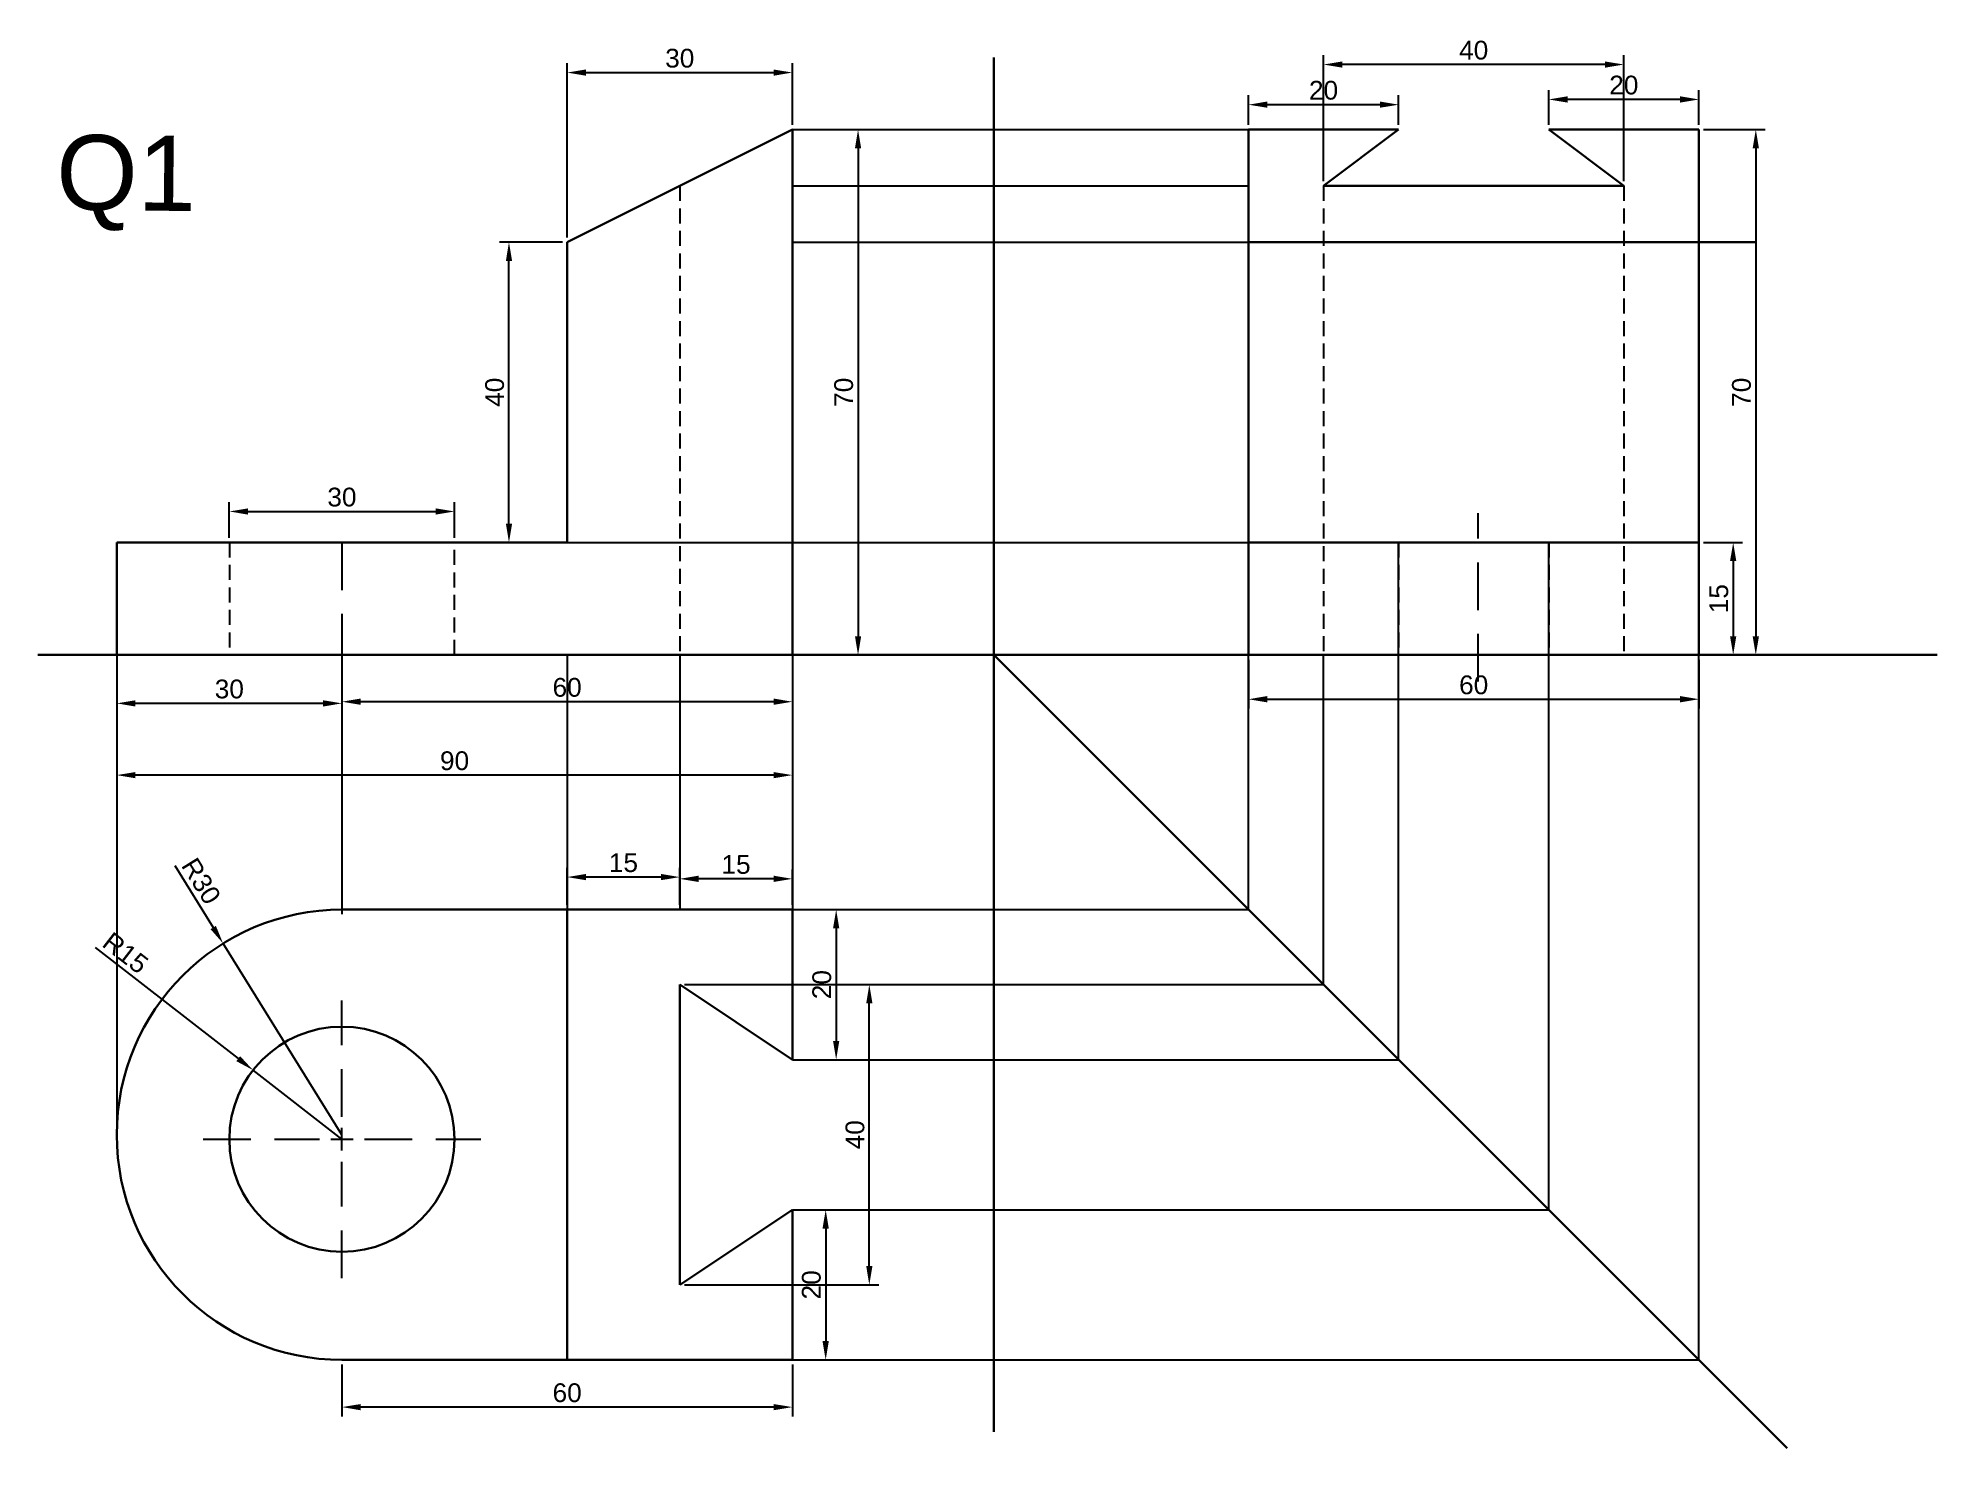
# Model space of a CAD drawing. Header units: millimetres. Extents: x 137 to 7220, y 7466 to 9893.
# Drawn here: x 1795.2 to 2048.2, y 9561 to 9748.9 of the extents above; entities that cross this region are included whole.
import ezdxf

# ---------------------------------------------------------------- set-up
doc = ezdxf.new("R2010")
doc.units = ezdxf.units.MM
doc.header["$PDMODE"] = 35
doc.header["$PDSIZE"] = 3
doc.linetypes.add('DASHED2', pattern=[9.525, 6.35, -3.175])
doc.linetypes.add('JIS_02_2.0', pattern=[3, 2, -1])
for name, color, linetype in [('Center Line', 3, 'DASHED2'), ('Dimensions', 1, 'Continuous'), ('Hidden Line', 50, 'JIS_02_2.0'), ('Projection', 140, 'Continuous'), ('Text', 7, 'Continuous')]:
    doc.layers.add(name, color=color, linetype=linetype)
doc.layers.add('Object', color=7, linetype='Continuous', lineweight=30)
doc.styles.get("Standard").update_dxf_attribs({"font": 'arial.ttf'})
doc.dimstyles.new('ISO-25', dxfattribs={"dimtxt": 2.5, "dimasz": 2.5, "dimexe": 1.25, "dimexo": 0.625, "dimtad": 1, "dimdec": 0, "dimtxsty": 'Standard', "dimcen": 2.5, "dimadec": 0, "dimazin": 0, "dimtfac": 1, "dimtdec": 0, "dimtmove": 0, "dimatfit": 3, "dimfxl": 1, "dimarcsym": 0})

msp = doc.modelspace()

# ---------------------------------------------------------------- texts
at = {"layer": 'Text'}
msp.add_text('Q1', height=10, rotation=359.3708, dxfattribs=at).set_placement((1797.578, 9726.042))

# ---------------------------------------------------------------- blocks, each defined once
blk = doc.blocks.new('*D474')
at = {"layer": 'Defpoints', "color": 0, "transparency": 16777216}
for p in [(1895.69, 9736.7), (1895.69, 9666.7), (1904.44, 9666.7)]:
    blk.add_point(p, dxfattribs=at)
at = {"layer": 'Dimensions', "color": 0, "lineweight": -2, "transparency": 16777216}
for p, q in [((1896.32, 9736.7), (1905.69, 9736.7)), ((1904.44, 9734.2), (1904.44, 9669.2)), ((1896.32, 9666.7), (1905.69, 9666.7))]:
    blk.add_line(p, q, dxfattribs=at)
at = {"layer": 'Dimensions', "color": 0, "transparency": 16777216}
for points in [[(1904.03, 9734.2), (1904.86, 9734.2), (1904.44, 9736.7)], [(1904.03, 9669.2), (1904.86, 9669.2), (1904.44, 9666.7)]]:
    blk.add_solid(points, dxfattribs=at)
at = {"layer": 'Dimensions', "color": 0, "transparency": 16777216, "insert": (1902.54, 9701.7), "char_height": 2.5, "attachment_point": 5, "rotation": 90}
blk.add_mtext('70', dxfattribs=at)
blk = doc.blocks.new('*D475')
at = {"layer": 'Defpoints', "color": 0, "transparency": 16777216}
for p in [(1805.69, 9666.7), (1895.69, 9666.7), (1805.69, 9650.69)]:
    blk.add_point(p, dxfattribs=at)
at = {"layer": 'Dimensions', "color": 0, "lineweight": -2, "transparency": 16777216}
for p, q in [((1805.69, 9666.07), (1805.69, 9649.44)), ((1895.69, 9666.07), (1895.69, 9649.44)), ((1893.19, 9650.69), (1808.19, 9650.69))]:
    blk.add_line(p, q, dxfattribs=at)
at = {"layer": 'Dimensions', "color": 0, "transparency": 16777216}
for points in [[(1808.19, 9651.1), (1808.19, 9650.27), (1805.69, 9650.69)], [(1893.19, 9651.1), (1893.19, 9650.27), (1895.69, 9650.69)]]:
    blk.add_solid(points, dxfattribs=at)
at = {"layer": 'Dimensions', "color": 0, "transparency": 16777216, "insert": (1850.69, 9652.59), "char_height": 2.5, "attachment_point": 5}
blk.add_mtext('90', dxfattribs=at)
blk = doc.blocks.new('*D476')
at = {"layer": 'Defpoints', "color": 0, "transparency": 16777216}
for p in [(1835.69, 9666.7), (1895.69, 9666.7), (1835.69, 9660.47)]:
    blk.add_point(p, dxfattribs=at)
at = {"layer": 'Dimensions', "color": 0, "lineweight": -2, "transparency": 16777216}
for p, q in [((1835.69, 9666.07), (1835.69, 9659.22)), ((1895.69, 9666.07), (1895.69, 9659.22)), ((1893.19, 9660.47), (1838.19, 9660.47))]:
    blk.add_line(p, q, dxfattribs=at)
at = {"layer": 'Dimensions', "color": 0, "transparency": 16777216}
for points in [[(1838.19, 9660.89), (1838.19, 9660.05), (1835.69, 9660.47)], [(1893.19, 9660.89), (1893.19, 9660.05), (1895.69, 9660.47)]]:
    blk.add_solid(points, dxfattribs=at)
at = {"layer": 'Dimensions', "color": 0, "transparency": 16777216, "insert": (1865.69, 9662.37), "char_height": 2.5, "attachment_point": 5}
blk.add_mtext('60', dxfattribs=at)
blk = doc.blocks.new('*D412')
at = {"layer": 'Defpoints', "color": 0, "transparency": 16777216}
for p in [(1805.69, 9666.7), (1835.69, 9666.7), (1805.69, 9660.25)]:
    blk.add_point(p, dxfattribs=at)
at = {"layer": 'Dimensions', "color": 0, "lineweight": -2, "transparency": 16777216}
for p, q in [((1805.69, 9666.07), (1805.69, 9659)), ((1835.69, 9666.07), (1835.69, 9659)), ((1833.19, 9660.25), (1808.19, 9660.25))]:
    blk.add_line(p, q, dxfattribs=at)
at = {"layer": 'Dimensions', "color": 0, "transparency": 16777216}
for points in [[(1808.19, 9660.66), (1808.19, 9659.83), (1805.69, 9660.25)], [(1833.19, 9660.66), (1833.19, 9659.83), (1835.69, 9660.25)]]:
    blk.add_solid(points, dxfattribs=at)
at = {"layer": 'Dimensions', "color": 0, "transparency": 16777216, "insert": (1820.69, 9662.15), "char_height": 2.5, "attachment_point": 5}
blk.add_mtext('30', dxfattribs=at)
blk = doc.blocks.new('*D477')
at = {"layer": 'Defpoints', "color": 0, "transparency": 16777216}
for p in [(1857.94, 9721.7), (1865.69, 9721.7), (1865.69, 9681.7)]:
    blk.add_point(p, dxfattribs=at)
at = {"layer": 'Dimensions', "color": 0, "lineweight": -2, "transparency": 16777216}
for p, q in [((1865.07, 9721.7), (1856.69, 9721.7)), ((1857.94, 9684.2), (1857.94, 9719.2)), ((1865.07, 9681.7), (1856.69, 9681.7))]:
    blk.add_line(p, q, dxfattribs=at)
at = {"layer": 'Dimensions', "color": 0, "transparency": 16777216}
for points in [[(1857.53, 9719.2), (1858.36, 9719.2), (1857.94, 9721.7)], [(1857.53, 9684.2), (1858.36, 9684.2), (1857.94, 9681.7)]]:
    blk.add_solid(points, dxfattribs=at)
at = {"layer": 'Dimensions', "color": 0, "transparency": 16777216, "insert": (1856.04, 9701.7), "char_height": 2.5, "attachment_point": 5, "rotation": 90}
blk.add_mtext('40', dxfattribs=at)
blk = doc.blocks.new('*D413')
at = {"layer": 'Defpoints', "color": 0, "transparency": 16777216}
for p in [(1895.69, 9744.3), (1895.69, 9736.7), (1865.69, 9721.7)]:
    blk.add_point(p, dxfattribs=at)
at = {"layer": 'Dimensions', "color": 0, "lineweight": -2, "transparency": 16777216}
for p, q in [((1865.69, 9722.32), (1865.69, 9745.55)), ((1895.69, 9737.32), (1895.69, 9745.55)), ((1868.19, 9744.3), (1893.19, 9744.3))]:
    blk.add_line(p, q, dxfattribs=at)
at = {"layer": 'Dimensions', "color": 0, "transparency": 16777216}
for points in [[(1868.19, 9744.71), (1868.19, 9743.88), (1865.69, 9744.3)], [(1893.19, 9744.71), (1893.19, 9743.88), (1895.69, 9744.3)]]:
    blk.add_solid(points, dxfattribs=at)
at = {"layer": 'Dimensions', "color": 0, "transparency": 16777216, "insert": (1880.69, 9746.2), "char_height": 2.5, "attachment_point": 5}
blk.add_mtext('30', dxfattribs=at)
blk = doc.blocks.new('*D478')
at = {"layer": 'Defpoints', "color": 0, "transparency": 16777216}
for p in [(1850.69, 9685.82), (1820.69, 9681.7), (1850.69, 9681.7)]:
    blk.add_point(p, dxfattribs=at)
at = {"layer": 'Dimensions', "color": 0, "lineweight": -2, "transparency": 16777216}
for p, q in [((1820.69, 9682.32), (1820.69, 9687.07)), ((1850.69, 9682.32), (1850.69, 9687.07)), ((1823.19, 9685.82), (1848.19, 9685.82))]:
    blk.add_line(p, q, dxfattribs=at)
at = {"layer": 'Dimensions', "color": 0, "transparency": 16777216}
for points in [[(1823.19, 9686.23), (1823.19, 9685.4), (1820.69, 9685.82)], [(1848.19, 9686.23), (1848.19, 9685.4), (1850.69, 9685.82)]]:
    blk.add_solid(points, dxfattribs=at)
at = {"layer": 'Dimensions', "color": 0, "transparency": 16777216, "insert": (1835.69, 9687.72), "char_height": 2.5, "attachment_point": 5}
blk.add_mtext('30', dxfattribs=at)
blk = doc.blocks.new('*U399')
at = {"layer": 'Center Line', "color": 0, "transparency": 16777216}
for p, q in [((0, 3), (0, 18.5)), ((-18.5, 0), (-3, 0)), ((3, 0), (18.5, 0)), ((0, -18.5), (0, -3))]:
    blk.add_line(p, q, dxfattribs=at)
at = {"layer": 'Center Line', "color": 0, "linetype": 'Continuous', "transparency": 16777216}
for p, q in [((-1.5, 0), (1.5, 0)), ((0, -1.5), (0, 1.5))]:
    blk.add_line(p, q, dxfattribs=at)
blk = doc.blocks.new('*D479')
at = {"layer": 'Defpoints', "color": 0, "transparency": 16777216}
for p in [(2016.45, 9736.7), (2016.45, 9666.7), (2024.03, 9666.7)]:
    blk.add_point(p, dxfattribs=at)
at = {"layer": 'Dimensions', "color": 0, "lineweight": -2, "transparency": 16777216}
for p, q in [((2017.07, 9736.7), (2025.28, 9736.7)), ((2024.03, 9734.2), (2024.03, 9669.2)), ((2017.07, 9666.7), (2025.28, 9666.7))]:
    blk.add_line(p, q, dxfattribs=at)
at = {"layer": 'Dimensions', "color": 0, "transparency": 16777216}
for points in [[(2023.61, 9734.2), (2024.45, 9734.2), (2024.03, 9736.7)], [(2023.61, 9669.2), (2024.45, 9669.2), (2024.03, 9666.7)]]:
    blk.add_solid(points, dxfattribs=at)
at = {"layer": 'Dimensions', "color": 0, "transparency": 16777216, "insert": (2022.13, 9701.7), "char_height": 2.5, "attachment_point": 5, "rotation": 90}
blk.add_mtext('70', dxfattribs=at)
blk = doc.blocks.new('*D480')
at = {"layer": 'Defpoints', "color": 0, "transparency": 16777216}
for p in [(1996.45, 9740.72), (1996.45, 9736.7), (2016.45, 9736.7)]:
    blk.add_point(p, dxfattribs=at)
at = {"layer": 'Dimensions', "color": 0, "lineweight": -2, "transparency": 16777216}
for p, q in [((1996.45, 9737.32), (1996.45, 9741.97)), ((2016.45, 9737.32), (2016.45, 9741.97)), ((2013.95, 9740.72), (1998.95, 9740.72))]:
    blk.add_line(p, q, dxfattribs=at)
at = {"layer": 'Dimensions', "color": 0, "transparency": 16777216}
for points in [[(1998.95, 9741.14), (1998.95, 9740.3), (1996.45, 9740.72)], [(2013.95, 9741.14), (2013.95, 9740.3), (2016.45, 9740.72)]]:
    blk.add_solid(points, dxfattribs=at)
at = {"layer": 'Dimensions', "color": 0, "transparency": 16777216, "insert": (2006.45, 9742.62), "char_height": 2.5, "attachment_point": 5}
blk.add_mtext('20', dxfattribs=at)
blk = doc.blocks.new('*D481')
at = {"layer": 'Defpoints', "color": 0, "transparency": 16777216}
for p in [(1956.45, 9740.02), (1956.45, 9736.7), (1976.45, 9736.7)]:
    blk.add_point(p, dxfattribs=at)
at = {"layer": 'Dimensions', "color": 0, "lineweight": -2, "transparency": 16777216}
for p, q in [((1956.45, 9737.32), (1956.45, 9741.27)), ((1973.95, 9740.02), (1958.95, 9740.02)), ((1976.45, 9737.32), (1976.45, 9741.27))]:
    blk.add_line(p, q, dxfattribs=at)
at = {"layer": 'Dimensions', "color": 0, "transparency": 16777216}
for points in [[(1958.95, 9740.44), (1958.95, 9739.61), (1956.45, 9740.02)], [(1973.95, 9740.44), (1973.95, 9739.61), (1976.45, 9740.02)]]:
    blk.add_solid(points, dxfattribs=at)
at = {"layer": 'Dimensions', "color": 0, "transparency": 16777216, "insert": (1966.45, 9741.93), "char_height": 2.5, "attachment_point": 5}
blk.add_mtext('20', dxfattribs=at)
blk = doc.blocks.new('*D482')
at = {"layer": 'Defpoints', "color": 0, "transparency": 16777216}
for p in [(1966.45, 9745.37), (1966.45, 9729.2), (2006.45, 9729.2)]:
    blk.add_point(p, dxfattribs=at)
at = {"layer": 'Dimensions', "color": 0, "lineweight": -2, "transparency": 16777216}
for p, q in [((1966.45, 9729.82), (1966.45, 9746.62)), ((2003.95, 9745.37), (1968.95, 9745.37)), ((2006.45, 9729.82), (2006.45, 9746.62))]:
    blk.add_line(p, q, dxfattribs=at)
at = {"layer": 'Dimensions', "color": 0, "transparency": 16777216}
for points in [[(1968.95, 9745.78), (1968.95, 9744.95), (1966.45, 9745.37)], [(2003.95, 9745.78), (2003.95, 9744.95), (2006.45, 9745.37)]]:
    blk.add_solid(points, dxfattribs=at)
at = {"layer": 'Dimensions', "color": 0, "transparency": 16777216, "insert": (1986.45, 9747.27), "char_height": 2.5, "attachment_point": 5}
blk.add_mtext('40', dxfattribs=at)
blk = doc.blocks.new('*D483')
at = {"layer": 'Defpoints', "color": 0, "transparency": 16777216}
for p in [(1895.69, 9632.77), (1895.69, 9612.77), (1901.53, 9612.77)]:
    blk.add_point(p, dxfattribs=at)
at = {"layer": 'Dimensions', "color": 0, "lineweight": -2, "transparency": 16777216}
for p, q in [((1896.32, 9632.77), (1902.78, 9632.77)), ((1901.53, 9630.27), (1901.53, 9615.27)), ((1896.32, 9612.77), (1902.78, 9612.77))]:
    blk.add_line(p, q, dxfattribs=at)
at = {"layer": 'Dimensions', "color": 0, "transparency": 16777216}
for points in [[(1901.11, 9630.27), (1901.94, 9630.27), (1901.53, 9632.77)], [(1901.11, 9615.27), (1901.94, 9615.27), (1901.53, 9612.77)]]:
    blk.add_solid(points, dxfattribs=at)
at = {"layer": 'Dimensions', "color": 0, "transparency": 16777216, "insert": (1899.62, 9622.77), "char_height": 2.5, "attachment_point": 5, "rotation": 90}
blk.add_mtext('20', dxfattribs=at)
blk = doc.blocks.new('*D484')
at = {"layer": 'Defpoints', "color": 0, "transparency": 16777216}
for p in [(1895.69, 9592.77), (1895.69, 9572.77), (1900.13, 9572.77)]:
    blk.add_point(p, dxfattribs=at)
at = {"layer": 'Dimensions', "color": 0, "lineweight": -2, "transparency": 16777216}
for p, q in [((1896.32, 9592.77), (1901.38, 9592.77)), ((1900.13, 9590.27), (1900.13, 9575.27)), ((1896.32, 9572.77), (1901.38, 9572.77))]:
    blk.add_line(p, q, dxfattribs=at)
at = {"layer": 'Dimensions', "color": 0, "transparency": 16777216}
for points in [[(1899.71, 9590.27), (1900.55, 9590.27), (1900.13, 9592.77)], [(1899.71, 9575.27), (1900.55, 9575.27), (1900.13, 9572.77)]]:
    blk.add_solid(points, dxfattribs=at)
at = {"layer": 'Dimensions', "color": 0, "transparency": 16777216, "insert": (1898.23, 9582.77), "char_height": 2.5, "attachment_point": 5, "rotation": 90}
blk.add_mtext('20', dxfattribs=at)
blk = doc.blocks.new('*D485')
at = {"layer": 'Defpoints', "color": 0, "transparency": 16777216}
for p in [(1880.69, 9622.77), (1905.94, 9622.77), (1880.69, 9582.77)]:
    blk.add_point(p, dxfattribs=at)
at = {"layer": 'Dimensions', "color": 0, "lineweight": -2, "transparency": 16777216}
for p, q in [((1881.32, 9622.77), (1907.19, 9622.77)), ((1905.94, 9585.27), (1905.94, 9620.27)), ((1881.32, 9582.77), (1907.19, 9582.77))]:
    blk.add_line(p, q, dxfattribs=at)
at = {"layer": 'Dimensions', "color": 0, "transparency": 16777216}
for points in [[(1905.53, 9620.27), (1906.36, 9620.27), (1905.94, 9622.77)], [(1905.53, 9585.27), (1906.36, 9585.27), (1905.94, 9582.77)]]:
    blk.add_solid(points, dxfattribs=at)
at = {"layer": 'Dimensions', "color": 0, "transparency": 16777216, "insert": (1904.04, 9602.77), "char_height": 2.5, "attachment_point": 5, "rotation": 90}
blk.add_mtext('40', dxfattribs=at)
blk = doc.blocks.new('*D486')
at = {"layer": 'Defpoints', "color": 0, "transparency": 16777216}
for p in [(1835.69, 9572.77), (1895.69, 9572.77), (1835.69, 9566.48)]:
    blk.add_point(p, dxfattribs=at)
at = {"layer": 'Dimensions', "color": 0, "lineweight": -2, "transparency": 16777216}
for p, q in [((1835.69, 9572.15), (1835.69, 9565.23)), ((1895.69, 9572.15), (1895.69, 9565.23)), ((1893.19, 9566.48), (1838.19, 9566.48))]:
    blk.add_line(p, q, dxfattribs=at)
at = {"layer": 'Dimensions', "color": 0, "transparency": 16777216}
for points in [[(1838.19, 9566.89), (1838.19, 9566.06), (1835.69, 9566.48)], [(1893.19, 9566.89), (1893.19, 9566.06), (1895.69, 9566.48)]]:
    blk.add_solid(points, dxfattribs=at)
at = {"layer": 'Dimensions', "color": 0, "transparency": 16777216, "insert": (1865.69, 9568.38), "char_height": 2.5, "attachment_point": 5}
blk.add_mtext('60', dxfattribs=at)
blk = doc.blocks.new('*D487')
at = {"layer": 'Defpoints', "color": 0, "transparency": 16777216}
for p in [(1956.45, 9666.7), (2016.45, 9666.7), (2016.45, 9660.8)]:
    blk.add_point(p, dxfattribs=at)
at = {"layer": 'Dimensions', "color": 0, "lineweight": -2, "transparency": 16777216}
for p, q in [((1956.45, 9666.07), (1956.45, 9659.55)), ((2016.45, 9666.07), (2016.45, 9659.55)), ((1958.95, 9660.8), (2013.95, 9660.8))]:
    blk.add_line(p, q, dxfattribs=at)
at = {"layer": 'Dimensions', "color": 0, "transparency": 16777216}
for points in [[(1958.95, 9661.22), (1958.95, 9660.38), (1956.45, 9660.8)], [(2013.95, 9661.22), (2013.95, 9660.38), (2016.45, 9660.8)]]:
    blk.add_solid(points, dxfattribs=at)
at = {"layer": 'Dimensions', "color": 0, "transparency": 16777216, "insert": (1986.45, 9662.7), "char_height": 2.5, "attachment_point": 5}
blk.add_mtext('60', dxfattribs=at)
blk = doc.blocks.new('*D488')
at = {"layer": 'Defpoints', "color": 0, "transparency": 16777216}
for p in [(1880.69, 9636.87), (1880.69, 9632.77), (1895.69, 9632.77)]:
    blk.add_point(p, dxfattribs=at)
at = {"layer": 'Dimensions', "color": 0, "lineweight": -2, "transparency": 16777216}
for p, q in [((1880.69, 9633.4), (1880.69, 9638.12)), ((1895.69, 9633.4), (1895.69, 9638.12)), ((1893.19, 9636.87), (1883.19, 9636.87))]:
    blk.add_line(p, q, dxfattribs=at)
at = {"layer": 'Dimensions', "color": 0, "transparency": 16777216}
for points in [[(1883.19, 9637.29), (1883.19, 9636.45), (1880.69, 9636.87)], [(1893.19, 9637.29), (1893.19, 9636.45), (1895.69, 9636.87)]]:
    blk.add_solid(points, dxfattribs=at)
at = {"layer": 'Dimensions', "color": 0, "transparency": 16777216, "insert": (1888.19, 9638.77), "char_height": 2.5, "attachment_point": 5}
blk.add_mtext('15', dxfattribs=at)
blk = doc.blocks.new('*D489')
at = {"layer": 'Defpoints', "color": 0, "transparency": 16777216}
for p in [(1865.69, 9637.1), (1865.69, 9632.77), (1880.69, 9632.77)]:
    blk.add_point(p, dxfattribs=at)
at = {"layer": 'Dimensions', "color": 0, "lineweight": -2, "transparency": 16777216}
for p, q in [((1865.69, 9633.4), (1865.69, 9638.35)), ((1880.69, 9633.4), (1880.69, 9638.35)), ((1878.19, 9637.1), (1868.19, 9637.1))]:
    blk.add_line(p, q, dxfattribs=at)
at = {"layer": 'Dimensions', "color": 0, "transparency": 16777216}
for points in [[(1868.19, 9637.52), (1868.19, 9636.69), (1865.69, 9637.1)], [(1878.19, 9637.52), (1878.19, 9636.69), (1880.69, 9637.1)]]:
    blk.add_solid(points, dxfattribs=at)
at = {"layer": 'Dimensions', "color": 0, "transparency": 16777216, "insert": (1873.19, 9639.01), "char_height": 2.5, "attachment_point": 5}
blk.add_mtext('15', dxfattribs=at)
blk = doc.blocks.new('*D490')
at = {"layer": 'Defpoints', "color": 0, "transparency": 16777216}
for p in [(1823.85, 9611.38), (1835.69, 9602.17)]:
    blk.add_point(p, dxfattribs=at)
at = {"layer": 'Dimensions', "color": 0, "lineweight": -2, "transparency": 16777216}
for p, q in [((1802.83, 9627.71), (1821.88, 9612.91)), ((1835.69, 9602.17), (1823.85, 9611.38))]:
    blk.add_line(p, q, dxfattribs=at)
at = {"layer": 'Dimensions', "color": 0, "transparency": 16777216}
blk.add_solid([(1822.13, 9613.24), (1821.62, 9612.58), (1823.85, 9611.38)], dxfattribs=at)
at = {"layer": 'Dimensions', "color": 0, "transparency": 16777216, "insert": (1806.86, 9626.99), "char_height": 2.5, "attachment_point": 5, "rotation": 322.1457}
blk.add_mtext('R15', dxfattribs=at)
blk = doc.blocks.new('*D491')
at = {"layer": 'Defpoints', "color": 0, "transparency": 16777216}
for p in [(1819.86, 9628.26), (1835.69, 9602.77)]:
    blk.add_point(p, dxfattribs=at)
at = {"layer": 'Dimensions', "color": 0, "lineweight": -2, "transparency": 16777216}
for p, q in [((1813.42, 9638.63), (1818.54, 9630.38)), ((1835.69, 9602.77), (1819.86, 9628.26))]:
    blk.add_line(p, q, dxfattribs=at)
at = {"layer": 'Dimensions', "color": 0, "transparency": 16777216}
blk.add_solid([(1818.9, 9630.6), (1818.19, 9630.16), (1819.86, 9628.26)], dxfattribs=at)
at = {"layer": 'Dimensions', "color": 0, "transparency": 16777216, "insert": (1816.94, 9636.57), "char_height": 2.5, "attachment_point": 5, "rotation": 301.8524}
blk.add_mtext('R30', dxfattribs=at)
blk = doc.blocks.new('*D492')
at = {"layer": 'Defpoints', "color": 0, "transparency": 16777216}
for p in [(2016.45, 9681.7), (2016.45, 9666.7), (2021.02, 9666.7)]:
    blk.add_point(p, dxfattribs=at)
at = {"layer": 'Dimensions', "color": 0, "lineweight": -2, "transparency": 16777216}
for p, q in [((2017.07, 9681.7), (2022.27, 9681.7)), ((2021.02, 9679.2), (2021.02, 9669.2)), ((2017.07, 9666.7), (2022.27, 9666.7))]:
    blk.add_line(p, q, dxfattribs=at)
at = {"layer": 'Dimensions', "color": 0, "transparency": 16777216}
for points in [[(2020.6, 9679.2), (2021.43, 9679.2), (2021.02, 9681.7)], [(2020.6, 9669.2), (2021.43, 9669.2), (2021.02, 9666.7)]]:
    blk.add_solid(points, dxfattribs=at)
at = {"layer": 'Dimensions', "color": 0, "transparency": 16777216, "insert": (2019.11, 9674.2), "char_height": 2.5, "attachment_point": 5, "rotation": 90}
blk.add_mtext('15', dxfattribs=at)

# ---------------------------------------------------------------- dimensions: what is measured, and where the dimension line sits
at = {"layer": 'Dimensions'}
for base, p1, p2, picture, middle in [((1895.694, 9744.295), (1865.694, 9721.696), (1895.694, 9736.696), '*D413', (1880.694, 9746.198)), ((1966.448, 9745.367), (2006.448, 9729.196), (1966.448, 9729.196), '*D482', (1986.448, 9747.269)), ((1956.448, 9740.024), (1976.448, 9736.696), (1956.448, 9736.696), '*D481', (1966.448, 9741.925)), ((1996.448, 9740.721), (2016.448, 9736.696), (1996.448, 9736.696), '*D480', (2006.448, 9742.622)), ((1850.694, 9685.818), (1820.694, 9681.696), (1850.694, 9681.696), '*D478', (1835.694, 9687.72)), ((1805.694, 9650.687), (1895.694, 9666.696), (1805.694, 9666.696), '*D475', (1850.694, 9652.588)), ((1805.694, 9660.248), (1835.694, 9666.696), (1805.694, 9666.696), '*D412', (1820.694, 9662.15)), ((1835.694, 9660.47), (1895.694, 9666.696), (1835.694, 9666.696), '*D476', (1865.694, 9662.371)), ((2016.448, 9660.801), (1956.448, 9666.696), (2016.448, 9666.696), '*D487', (1986.448, 9662.702)), ((1865.694, 9637.104), (1880.694, 9632.773), (1865.694, 9632.773), '*D489', (1873.194, 9639.005)), ((1880.694, 9636.871), (1895.694, 9632.773), (1880.694, 9632.773), '*D488', (1888.194, 9638.773)), ((1835.694, 9566.477), (1895.694, 9572.773), (1835.694, 9572.773), '*D486', (1865.694, 9568.378))]:
    dim = msp.add_linear_dim(base=base, p1=p1, p2=p2, dimstyle='ISO-25', dxfattribs=at)
    dim.commit()
    dim.dimension.update_dxf_attribs({"geometry": picture, "text_midpoint": middle})
for base, p1, p2, picture, middle in [((1904.443, 9666.696), (1895.694, 9736.696), (1895.694, 9666.696), '*D474', (1902.541, 9701.696)), ((2024.03, 9666.696), (2016.448, 9736.696), (2016.448, 9666.696), '*D479', (2022.128, 9701.696)), ((1857.943, 9721.696), (1865.694, 9681.696), (1865.694, 9721.696), '*D477', (1856.041, 9701.696)), ((2021.016, 9666.696), (2016.448, 9681.696), (2016.448, 9666.696), '*D492', (2019.115, 9674.196)), ((1901.526, 9612.773), (1895.694, 9632.773), (1895.694, 9612.773), '*D483', (1899.625, 9622.773)), ((1905.943, 9622.773), (1880.694, 9582.773), (1880.694, 9622.773), '*D485', (1904.042, 9602.773)), ((1900.131, 9572.773), (1895.694, 9592.773), (1895.694, 9572.773), '*D484', (1898.23, 9582.773))]:
    dim = msp.add_linear_dim(base=base, p1=p1, p2=p2, angle=90, dimstyle='ISO-25', dxfattribs=at)
    dim.commit()
    dim.dimension.update_dxf_attribs({"geometry": picture, "text_midpoint": middle})
dim = msp.add_radius_dim(center=(1835.694, 9602.773), mpoint=(1819.862, 9628.256), dimstyle='ISO-25', dxfattribs=at)
dim.commit()
dim.dimension.update_dxf_attribs({"geometry": '*D491', "text_midpoint": (1816.935, 9636.571)})
dim = msp.add_radius_dim(center=(1835.694, 9602.171), mpoint=(1823.85, 9611.376), dimstyle='ISO-25', dxfattribs=at)
dim.commit()
dim.dimension.update_dxf_attribs({"geometry": '*D490', "text_midpoint": (1805.694, 9625.487), "dimtype": 164})

# ---------------------------------------------------------------- linework, layer by layer
at = {"layer": 'Center Line'}
for p, q in [((1987.049, 9663.161), (1987.049, 9685.591)), ((1835.694, 9681.696), (1835.694, 9666.696))]:
    msp.add_line(p, q, dxfattribs=at)
at = {"layer": 'Hidden Line'}
for p, q in [((1880.694, 9729.196), (1880.694, 9666.696)), ((1966.448, 9729.196), (1966.448, 9666.696)), ((2006.448, 9729.196), (2006.448, 9666.696)), ((1820.694, 9681.696), (1820.694, 9666.696)), ((1850.694, 9666.696), (1850.694, 9681.696)), ((1976.448, 9681.696), (1976.448, 9666.696)), ((1996.448, 9681.696), (1996.448, 9666.696))]:
    msp.add_line(p, q, dxfattribs=at)
at = {"layer": 'Object'}
for p, q in [((1922.525, 9746.31), (1922.525, 9563.174)), ((1865.694, 9721.696), (1895.694, 9736.696)), ((1895.694, 9666.696), (1895.694, 9736.696)), ((1956.448, 9666.696), (1956.448, 9736.696)), ((1956.448, 9736.696), (1976.448, 9736.696)), ((1976.448, 9736.696), (1966.448, 9729.196)), ((1996.448, 9736.696), (2016.448, 9736.696)), ((2006.448, 9729.196), (1996.448, 9736.696)), ((2016.448, 9736.696), (2016.448, 9666.696)), ((1976.448, 9729.196), (1966.448, 9729.196)), ((1966.448, 9729.196), (2006.448, 9729.196)), ((1865.694, 9681.696), (1865.694, 9721.696)), ((1956.448, 9681.696), (1956.448, 9721.696)), ((1956.448, 9721.696), (2024.03, 9721.696)), ((1805.694, 9666.696), (1805.694, 9681.696)), ((1805.694, 9681.696), (1835.694, 9681.696)), ((1835.694, 9681.696), (1865.694, 9681.696)), ((2016.448, 9681.696), (1956.448, 9681.696)), ((1805.694, 9666.696), (1795.201, 9666.696)), ((1795.201, 9666.696), (2048.17, 9666.696)), ((1835.694, 9666.696), (1805.694, 9666.696)), ((1835.694, 9666.696), (1895.694, 9666.696)), ((1922.525, 9666.696), (2028.193, 9561.028)), ((2016.448, 9666.696), (1956.448, 9666.696)), ((1865.694, 9632.773), (1835.694, 9632.773)), ((1895.694, 9632.773), (1865.694, 9632.773)), ((1865.694, 9632.773), (1865.694, 9572.773)), ((1895.694, 9612.773), (1895.694, 9632.773)), ((1895.694, 9612.773), (1880.694, 9622.773)), ((1880.694, 9622.773), (1880.694, 9582.773)), ((1880.694, 9582.773), (1895.694, 9592.773)), ((1895.694, 9572.773), (1895.694, 9592.773)), ((1865.694, 9572.773), (1835.694, 9572.773)), ((1865.694, 9572.773), (1895.694, 9572.773))]:
    msp.add_line(p, q, dxfattribs=at)
msp.add_circle((1835.694, 9602.171), 15, dxfattribs=at)
msp.add_arc((1835.694, 9602.773), 30, 90, 270, dxfattribs=at)
at = {"layer": 'Projection'}
for p, q in [((1895.694, 9736.696), (1976.448, 9736.696)), ((1956.448, 9632.773), (1956.448, 9736.696)), ((1996.448, 9736.696), (2016.448, 9736.696)), ((2016.448, 9572.773), (2016.448, 9736.696)), ((1895.694, 9729.196), (1956.448, 9729.196)), ((1966.448, 9729.196), (2006.448, 9729.196)), ((1895.694, 9721.696), (1956.448, 9721.696)), ((1865.694, 9681.696), (2016.448, 9681.696)), ((1976.448, 9612.773), (1976.448, 9681.696)), ((1996.448, 9592.773), (1996.448, 9681.696)), ((1805.694, 9666.696), (1805.694, 9602.773)), ((1835.694, 9666.696), (1835.694, 9632.171)), ((1865.694, 9666.696), (1865.694, 9572.773)), ((1880.694, 9666.696), (1880.694, 9632.773)), ((1895.694, 9666.696), (1895.694, 9612.773)), ((1966.448, 9622.773), (1966.448, 9666.696)), ((1895.694, 9632.773), (1956.448, 9632.773)), ((1895.694, 9622.773), (1966.448, 9622.773)), ((1895.694, 9612.773), (1976.448, 9612.773)), ((1895.694, 9592.773), (1895.694, 9572.773)), ((1895.694, 9592.773), (1996.448, 9592.773)), ((1895.694, 9572.773), (2016.448, 9572.773))]:
    msp.add_line(p, q, dxfattribs=at)

# ---------------------------------------------------------------- block references
at = {"layer": 'Center Line'}
msp.add_blockref('*U399', (1835.694, 9602.171), dxfattribs=at)

msp.set_redraw_order([(e.dxf.handle, doc.entitydb.next_handle()) for e in msp.query("TEXT MTEXT ATTDEF DIMENSION ARC_DIMENSION")])  # texts and dimensions are drawn at this point

doc.saveas('drawing.dxf')
